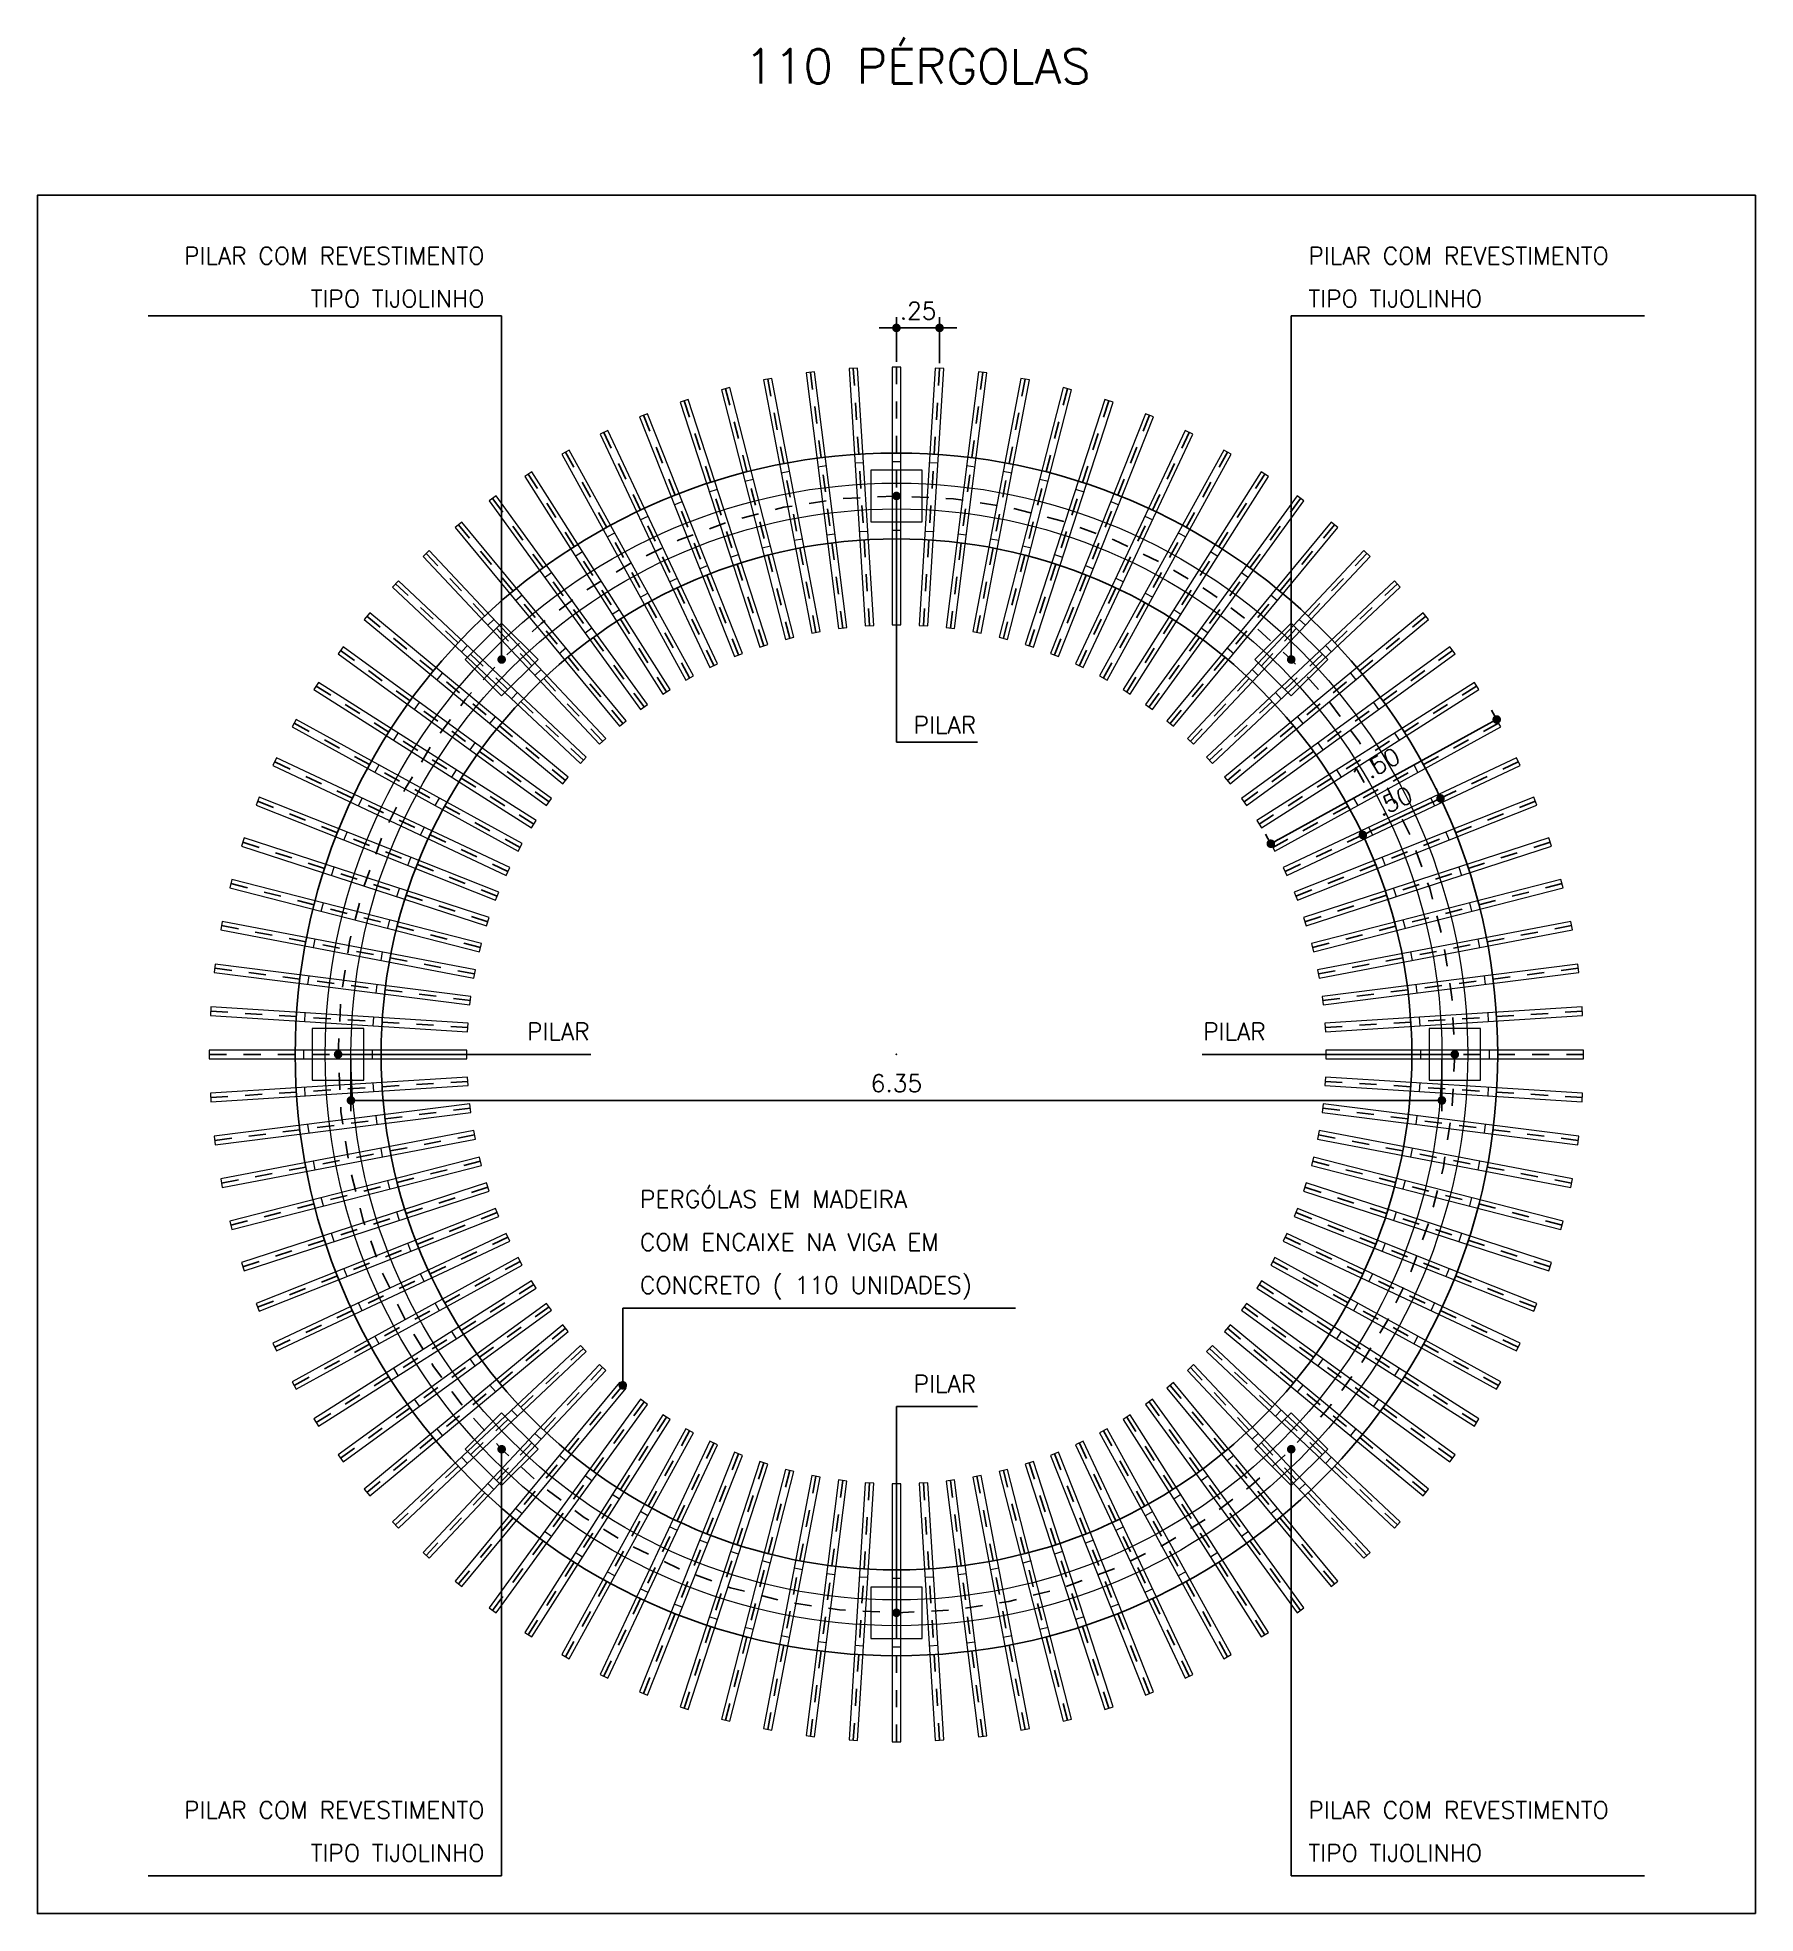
# Model space of a CAD drawing. Extents: x 387222 to 388513, y 9633222 to 9634061.
# Drawn here: x 387644.4 to 387654.4, y 9633454.23 to 9633465.15 of the extents above; entities that cross this region are included whole.
import ezdxf

# ---------------------------------------------------------------- set-up
doc = ezdxf.new("R2010")
doc.units = 0
doc.header["$LTSCALE"] = 0.049213
doc.header["$PDSIZE"] = -2.5
doc.linetypes.add('ACAD_PROJEÇÃO', pattern=[0.2, 0.1, -0.1])
doc.layers.get('Defpoints').update_dxf_attribs({"color": 8})
for name, color, linetype in [('AI-Cotas', 12, 'Continuous'), ('BANCO', 2, 'Continuous'), ('PROJEÇÃO', 8, 'ACAD_PROJEÇÃO')]:
    doc.layers.add(name, color=color, linetype=linetype)
for name, color, linetype, lineweight in [('PERGOLA', 2, 'Continuous', 13), ('PILAR', 4, 'Continuous', 13), ('VIGA', 6, 'Continuous', 13)]:
    doc.layers.add(name, color=color, linetype=linetype, lineweight=lineweight)
doc.styles.add('RS50', font='romans.shx', dxfattribs={"height": 0.1})
doc.dimstyles.new('Cota 50', dxfattribs={"dimscale": 0.05, "dimtxt": 0.1, "dimasz": 1, "dimexe": 1.25, "dimexo": 0.625, "dimgap": 1, "dimtad": 1, "dimzin": 4, "dimdsep": 46, "dimtxsty": 'RS50', "dimblk": 'DOT', "dimcen": 0.1, "dimclrd": 12, "dimclre": 12, "dimclrt": 2, "dimadec": 0, "dimazin": 0, "dimtfac": 1, "dimtix": 1, "dimtmove": 0, "dimatfit": 3, "dimldrblk": 'DOT', "dimfxl": 1.25, "dimarcsym": 0})

msp = doc.modelspace()

# ---------------------------------------------------------------- texts
at = {"layer": 'AI-Cotas', "color": 3, "insert": (387648.515, 9633464.881), "char_height": 0.2, "attachment_point": 7, "style": 'RS50'}
msp.add_mtext('\\pxsm1.5;110 PÉRGOLAS', dxfattribs=at)
at = {"layer": 'AI-Cotas', "char_height": 0.1, "style": 'RS50'}
for s, insert, attachment_point in [('\\pxsm1.5;PILAR COM REVESTIMENTO\\PTIPO TIJOLINHO', (387647.001, 9633463.578), 9), ('\\pxsm1.5;PILAR COM REVESTIMENTO\\PTIPO TIJOLINHO', (387651.797, 9633463.578), 7), ('\\pxsm1.5;PILAR', (387649.499, 9633461.097), 7), ('\\pxsm1.5;PILAR', (387647.249, 9633459.413), 1), ('\\pxsm1.5;PILAR', (387651.549, 9633459.413), 3), ('\\pxsm1.5;PERGÓLAS EM MADEIRA \\PCOM ENCAIXE NA VIGA EM\\PCONCRETO ( 110 UNIDADES) ', (387647.906, 9633457.804), 7), ('\\pxsm1.5;PILAR', (387649.499, 9633457.363), 1), ('\\pxsm1.5;PILAR COM REVESTIMENTO\\PTIPO TIJOLINHO', (387647.001, 9633454.882), 3), ('\\pxsm1.5;PILAR COM REVESTIMENTO\\PTIPO TIJOLINHO', (387651.797, 9633454.882), 1)]:
    msp.add_mtext(s, dxfattribs=dict(at, insert=insert, attachment_point=attachment_point))

# ---------------------------------------------------------------- blocks, each defined once
blk = doc.blocks.new('_Dot')
at = {"color": 0, "linetype": 'ByBlock', "lineweight": -2}
blk.add_line((-0.5, 0), (-1, 0), dxfattribs=at)
at = {"color": 0, "linetype": 'ByBlock', "const_width": 0.5}
blk.add_lwpolyline([(-0.25, 0, 1), (0.25, 0, 1)], format="xyb", close=True, dxfattribs=at)
blk = doc.blocks.new('*D543')
at = {"layer": 'AI-Cotas', "color": 12, "lineweight": -2, "transparency": 16777216}
for p, q in [((387649.399, 9633463.261), (387649.399, 9633463.521)), ((387649.65, 9633463.253), (387649.65, 9633463.521)), ((387649.349, 9633463.458), (387649.299, 9633463.458)), ((387649.399, 9633463.458), (387649.65, 9633463.458)), ((387649.7, 9633463.458), (387649.75, 9633463.458))]:
    blk.add_line(p, q, dxfattribs=at)
at = {"layer": 'Defpoints', "color": 0, "transparency": 16777216}
for p in [(387649.65, 9633463.458), (387649.399, 9633463.23), (387649.65, 9633463.222)]:
    blk.add_point(p, dxfattribs=at)
at = {"layer": 'AI-Cotas', "color": 12, "lineweight": -2, "transparency": 16777216, "xscale": 0.05, "yscale": 0.05, "zscale": 0.05}
blk.add_blockref('_Dot', (387649.399, 9633463.458), dxfattribs=at)
at = {"layer": 'AI-Cotas', "color": 12, "lineweight": -2, "transparency": 16777216, "xscale": 0.05, "yscale": 0.05, "zscale": 0.05, "rotation": 180}
blk.add_blockref('_Dot', (387649.65, 9633463.458), dxfattribs=at)
at = {"layer": 'AI-Cotas', "color": 2, "transparency": 16777216, "insert": (387649.525, 9633463.558), "char_height": 0.1, "attachment_point": 5, "style": 'RS50'}
blk.add_mtext('.25', dxfattribs=at)
blk = doc.blocks.new('*D544')
at = {"layer": 'AI-Cotas', "color": 12, "lineweight": -2, "transparency": 16777216}
for p, q in [((387646.224, 9633459.199), (387646.224, 9633458.899)), ((387652.574, 9633459.199), (387652.574, 9633458.899)), ((387646.274, 9633458.962), (387652.524, 9633458.962))]:
    blk.add_line(p, q, dxfattribs=at)
at = {"layer": 'Defpoints', "color": 0, "transparency": 16777216}
for p in [(387646.224, 9633459.23), (387652.574, 9633459.23), (387652.574, 9633458.962)]:
    blk.add_point(p, dxfattribs=at)
at = {"layer": 'AI-Cotas', "color": 12, "lineweight": -2, "transparency": 16777216, "xscale": 0.05, "yscale": 0.05, "zscale": 0.05, "rotation": 180}
blk.add_blockref('_Dot', (387646.224, 9633458.962), dxfattribs=at)
at = {"layer": 'AI-Cotas', "color": 12, "lineweight": -2, "transparency": 16777216, "xscale": 0.05, "yscale": 0.05, "zscale": 0.05}
blk.add_blockref('_Dot', (387652.574, 9633458.962), dxfattribs=at)
at = {"layer": 'AI-Cotas', "color": 2, "transparency": 16777216, "insert": (387649.399, 9633459.062), "char_height": 0.1, "attachment_point": 5, "style": 'RS50'}
blk.add_mtext('6.35', dxfattribs=at)
blk = doc.blocks.new('*D545')
at = {"layer": 'AI-Cotas', "color": 12, "lineweight": -2, "transparency": 16777216}
for p, q in [((387652.553, 9633460.749), (387652.54, 9633460.777)), ((387652.159, 9633460.529), (387652.521, 9633460.699)), ((387652.101, 9633460.536), (387652.087, 9633460.564))]:
    blk.add_line(p, q, dxfattribs=at)
at = {"layer": 'Defpoints', "color": 0, "transparency": 16777216}
for p in [(387652.566, 9633460.72), (387652.566, 9633460.72), (387652.114, 9633460.507)]:
    blk.add_point(p, dxfattribs=at)
at = {"layer": 'AI-Cotas', "color": 12, "lineweight": -2, "transparency": 16777216, "xscale": 0.05, "yscale": 0.05, "zscale": 0.05}
for p, rotation in [((387652.566, 9633460.72), 25.19999993542882), ((387652.114, 9633460.507), 205.1999999354288)]:
    blk.add_blockref('_Dot', p, dxfattribs=dict(at, rotation=rotation))
at = {"layer": 'AI-Cotas', "color": 2, "transparency": 16777216, "insert": (387652.297, 9633460.704), "char_height": 0.1, "attachment_point": 5, "rotation": 25.2, "style": 'RS50'}
blk.add_mtext('.50', dxfattribs=at)
blk = doc.blocks.new('*D546')
at = {"layer": 'AI-Cotas', "color": 12, "lineweight": -2, "transparency": 16777216}
for p, q in [((387652.89, 9633461.185), (387652.862, 9633461.234)), ((387651.622, 9633460.481), (387652.849, 9633461.155)), ((387651.575, 9633460.462), (387651.548, 9633460.511))]:
    blk.add_line(p, q, dxfattribs=at)
at = {"layer": 'Defpoints', "color": 0, "transparency": 16777216}
for p in [(387652.893, 9633461.179), (387652.905, 9633461.157), (387651.59, 9633460.435)]:
    blk.add_point(p, dxfattribs=at)
at = {"layer": 'AI-Cotas', "color": 12, "lineweight": -2, "transparency": 16777216, "xscale": 0.05, "yscale": 0.05, "zscale": 0.05}
for p, rotation in [((387652.893, 9633461.179), 28.80000002769052), ((387651.578, 9633460.456), 208.8000000276905)]:
    blk.add_blockref('_Dot', p, dxfattribs=dict(at, rotation=rotation))
at = {"layer": 'AI-Cotas', "color": 2, "transparency": 16777216, "insert": (387652.187, 9633460.905), "char_height": 0.1, "attachment_point": 5, "rotation": 28.8, "style": 'RS50'}
blk.add_mtext('1.50', dxfattribs=at)
blk = doc.blocks.new('Pergola')
at = {"layer": 'PERGOLA'}
blk.add_lwpolyline([(0.025, 0.75), (-0.025, 0.75), (-0.025, -0.75), (0.025, -0.75)], close=True, dxfattribs=at)
for points in [[(-0.025, 0.2), (0.025, 0.2)], [(-0.025, -0.2), (0.025, -0.2)]]:
    blk.add_lwpolyline(points, dxfattribs=at)
at = {"layer": 'PROJEÇÃO'}
blk.add_lwpolyline([(0, 0.75), (0, -0.75)], dxfattribs=at)

# ---------------------------------------------------------------- dimensions: what is measured, and where the dimension line sits
at = {"layer": 'AI-Cotas'}
for base, p1, p2, picture, middle in [((387649.65, 9633463.458), (387649.399, 9633463.23), (387649.65, 9633463.222), '*D543', (387649.525, 9633463.558)), ((387652.574, 9633458.962), (387646.224, 9633459.23), (387652.574, 9633459.23), '*D544', (387649.399, 9633459.062))]:
    dim = msp.add_linear_dim(base=base, p1=p1, p2=p2, dimstyle='Cota 50', dxfattribs=at)
    dim.commit()
    dim.dimension.update_dxf_attribs({"geometry": picture, "text_midpoint": middle})
for p1, p2, distance, picture, middle in [((387651.59, 9633460.435), (387652.905, 9633461.157), 0.025, '*D546', (387652.187, 9633460.905)), ((387652.114, 9633460.507), (387652.566, 9633460.72), 0, '*D545', (387652.297, 9633460.704))]:
    dim = msp.add_aligned_dim(p1=p1, p2=p2, distance=distance, dimstyle='Cota 50', dxfattribs=at)
    dim.commit()
    dim.dimension.update_dxf_attribs({"geometry": picture, "text_midpoint": middle})

# ---------------------------------------------------------------- linework, layer by layer
msp.add_lwpolyline([(387649.399, 9633456.13), (387649.399, 9633455.83)])
msp.add_point((387649.399, 9633459.23))
at = {"layer": 'AI-Cotas'}
for points in [[(387647.101, 9633463.528), (387647.101, 9633461.528)], [(387651.697, 9633463.528), (387651.697, 9633461.528)], [(387649.399, 9633461.28), (387649.399, 9633462.48)], [(387647.149, 9633459.23), (387646.149, 9633459.23)], [(387651.649, 9633459.23), (387652.649, 9633459.23)], [(387647.806, 9633457.754), (387647.806, 9633457.304)], [(387649.399, 9633457.18), (387649.399, 9633455.98)], [(387647.101, 9633454.932), (387647.101, 9633456.932)], [(387651.697, 9633454.932), (387651.697, 9633456.932)]]:
    msp.add_lwpolyline(points, dxfattribs=at)
at = {"layer": 'BANCO'}
for radius in [3.5, 3]:
    msp.add_circle((387649.399, 9633459.23), radius, dxfattribs=at)
at = {"layer": 'Defpoints'}
msp.add_lwpolyline([(387654.399, 9633454.23), (387644.399, 9633454.23), (387644.399, 9633464.23), (387654.399, 9633464.23)], close=True, dxfattribs=at)
at = {"layer": 'PERGOLA'}
msp.add_lwpolyline([(387649.876, 9633455.259), (387649.925, 9633455.265), (387649.737, 9633456.753), (387649.688, 9633456.747)], close=True, dxfattribs=at)
for points in [[(387649.806, 9633456.207), (387649.757, 9633456.201)], [(387649.857, 9633455.81), (387649.807, 9633455.804)]]:
    msp.add_lwpolyline(points, dxfattribs=at)
at = {"layer": 'PILAR'}
for points in [[(387649.249, 9633462.33), (387649.549, 9633462.33), (387649.549, 9633462.63), (387649.249, 9633462.63)], [(387647.101, 9633461.316), (387647.313, 9633461.528), (387647.101, 9633461.74), (387646.889, 9633461.528)], [(387651.485, 9633461.528), (387651.697, 9633461.316), (387651.91, 9633461.528), (387651.697, 9633461.74)], [(387646.299, 9633459.08), (387646.299, 9633459.38), (387645.999, 9633459.38), (387645.999, 9633459.08)], [(387652.499, 9633459.38), (387652.499, 9633459.08), (387652.799, 9633459.08), (387652.799, 9633459.38)], [(387647.313, 9633456.932), (387647.101, 9633457.144), (387646.889, 9633456.932), (387647.101, 9633456.72)], [(387651.697, 9633457.144), (387651.485, 9633456.932), (387651.697, 9633456.72), (387651.91, 9633456.932)], [(387649.549, 9633456.13), (387649.249, 9633456.13), (387649.249, 9633455.83), (387649.549, 9633455.83)]]:
    msp.add_lwpolyline(points, close=True, dxfattribs=at)
at = {"layer": 'PROJEÇÃO'}
msp.add_lwpolyline([(387649.901, 9633455.262), (387649.713, 9633456.75)], dxfattribs=at)
msp.add_circle((387649.399, 9633459.23), 3.25, dxfattribs=at)
at = {"layer": 'VIGA'}
for radius in [3.325, 3.175]:
    msp.add_circle((387649.399, 9633459.23), radius, dxfattribs=at)

# ---------------------------------------------------------------- block references
at = {"layer": 'PERGOLA'}
for p, rotation in [((387648.992, 9633462.455), 7.200000000000002), ((387649.195, 9633462.474), 3.600000000000009), ((387649.603, 9633462.474), 356.4), ((387649.807, 9633462.455), 352.8000000000001), ((387648.591, 9633462.378), 14.4), ((387648.79, 9633462.423), 10.80000000000001), ((387650.008, 9633462.423), 349.2000000000001), ((387650.208, 9633462.378), 345.6), ((387648.203, 9633462.252), 21.6), ((387648.395, 9633462.321), 18), ((387650.404, 9633462.321), 342), ((387650.596, 9633462.252), 338.4), ((387648.016, 9633462.171), 25.20000000000001), ((387650.783, 9633462.171), 334.8), ((387647.834, 9633462.078), 28.8), ((387650.965, 9633462.078), 331.2), ((387647.658, 9633461.974), 32.39999999999999), ((387651.141, 9633461.974), 327.6000000000001), ((387647.489, 9633461.859), 36.00000000000001), ((387651.31, 9633461.859), 324), ((387647.328, 9633461.734), 39.60000000000002), ((387651.471, 9633461.734), 320.4), ((387647.175, 9633461.599), 43.20000000000002), ((387651.624, 9633461.599), 316.8000000000001), ((387647.03, 9633461.455), 46.79999999999999), ((387651.768, 9633461.455), 313.2), ((387646.895, 9633461.302), 50.40000000000002), ((387651.903, 9633461.302), 309.6), ((387646.77, 9633461.14), 54.00000000000001), ((387652.029, 9633461.14), 306.0000000000001), ((387646.655, 9633460.972), 57.60000000000002), ((387652.143, 9633460.972), 302.4), ((387646.551, 9633460.796), 61.20000000000001), ((387652.247, 9633460.796), 298.8), ((387646.459, 9633460.614), 64.79999999999998), ((387652.34, 9633460.614), 295.2), ((387646.378, 9633460.427), 68.40000000000002), ((387652.421, 9633460.427), 291.6), ((387646.308, 9633460.234), 72), ((387652.49, 9633460.234), 288), ((387646.251, 9633460.038), 75.60000000000001), ((387652.547, 9633460.038), 284.4), ((387646.207, 9633459.839), 79.20000000000002), ((387652.592, 9633459.839), 280.8), ((387646.175, 9633459.637), 82.8), ((387652.624, 9633459.637), 277.2), ((387646.156, 9633459.434), 86.40000000000002), ((387652.643, 9633459.434), 273.6), ((387646.149, 9633459.23), 90), ((387652.649, 9633459.23), 270), ((387646.156, 9633459.026), 93.60000000000001), ((387652.643, 9633459.026), 266.4), ((387646.175, 9633458.823), 97.2), ((387652.624, 9633458.823), 262.8), ((387646.207, 9633458.621), 100.8), ((387652.592, 9633458.621), 259.1999999999999), ((387646.251, 9633458.422), 104.4), ((387652.547, 9633458.422), 255.6), ((387646.308, 9633458.226), 108), ((387652.49, 9633458.226), 252), ((387646.378, 9633458.034), 111.6), ((387652.421, 9633458.034), 248.4), ((387646.459, 9633457.846), 115.2), ((387652.34, 9633457.846), 244.8), ((387646.551, 9633457.664), 118.8), ((387652.247, 9633457.664), 241.2), ((387646.655, 9633457.489), 122.4), ((387652.143, 9633457.489), 237.6), ((387646.77, 9633457.32), 126), ((387652.029, 9633457.32), 234), ((387646.895, 9633457.159), 129.6), ((387651.903, 9633457.159), 230.4), ((387647.03, 9633457.005), 133.2), ((387651.768, 9633457.005), 226.8), ((387647.175, 9633456.861), 136.8), ((387651.624, 9633456.861), 223.2), ((387647.328, 9633456.726), 140.4), ((387651.471, 9633456.726), 219.6), ((387647.489, 9633456.601), 144), ((387651.31, 9633456.601), 216), ((387647.658, 9633456.486), 147.6), ((387651.141, 9633456.486), 212.4), ((387647.834, 9633456.382), 151.2), ((387648.016, 9633456.289), 154.8), ((387650.783, 9633456.289), 205.1999999999999), ((387650.965, 9633456.382), 208.8), ((387648.203, 9633456.208), 158.4), ((387648.395, 9633456.139), 162), ((387650.404, 9633456.139), 198), ((387650.596, 9633456.208), 201.6), ((387648.591, 9633456.082), 165.6), ((387648.79, 9633456.038), 169.2), ((387648.992, 9633456.006), 172.8), ((387649.195, 9633455.987), 176.4), ((387649.399, 9633455.98), 180), ((387649.603, 9633455.987), 183.5999999999999), ((387650.008, 9633456.038), 190.8), ((387650.208, 9633456.082), 194.4)]:
    msp.add_blockref('Pergola', p, dxfattribs=dict(at, rotation=rotation))
msp.add_blockref('Pergola', (387649.399, 9633462.48), dxfattribs=at)

msp.set_redraw_order([(e.dxf.handle, doc.entitydb.next_handle()) for e in msp.query("TEXT MTEXT ATTDEF DIMENSION ARC_DIMENSION")])  # texts and dimensions are drawn at this point

# ---------------------------------------------------------------- leaders
at = {"layer": 'AI-Cotas', "annotation_type": 0, "has_hookline": 1}
for points, hookline_direction, text_width in [([(387647.101, 9633461.528), (387647.101, 9633463.528), (387647.051, 9633463.528)], 1, 1.957), ([(387651.697, 9633461.528), (387651.697, 9633463.528), (387651.747, 9633463.528)], 0, 1.957), ([(387649.399, 9633462.48), (387649.399, 9633461.047), (387649.449, 9633461.047)], 0, 0.371), ([(387646.149, 9633459.23), (387647.199, 9633459.23)], 0, 0.371), ([(387652.649, 9633459.23), (387651.599, 9633459.23)], 1, 0.371), ([(387647.806, 9633457.304), (387647.806, 9633457.754), (387647.856, 9633457.754)], 0, 2.186), ([(387649.399, 9633455.98), (387649.399, 9633457.18), (387649.449, 9633457.18)], 0, 0.371), ([(387647.101, 9633456.932), (387647.101, 9633454.449), (387647.051, 9633454.449)], 1, 1.957), ([(387651.697, 9633456.932), (387651.697, 9633454.449), (387651.747, 9633454.449)], 0, 1.957)]:
    msp.add_leader(points, dimstyle='Cota 50', dxfattribs=dict(at, hookline_direction=hookline_direction, text_width=text_width))

doc.saveas('drawing.dxf')
